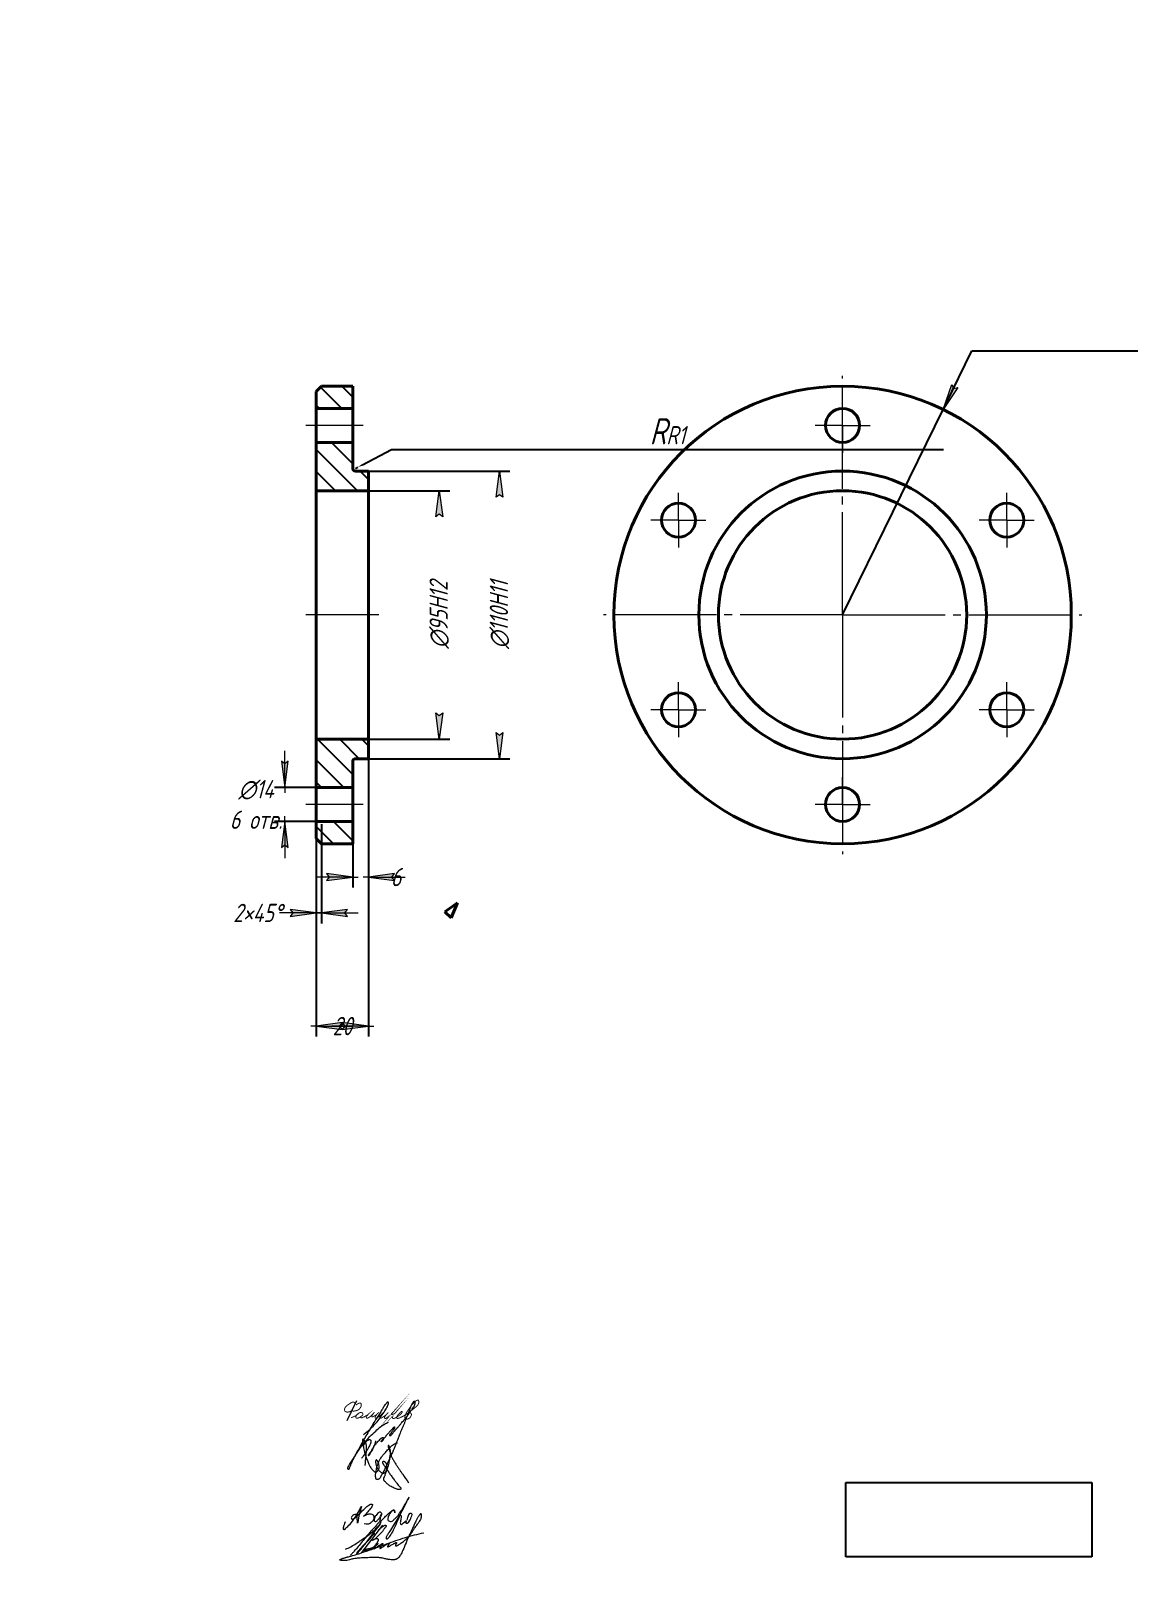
# Model space of a CAD drawing. Header units: millimetres. Extents: x 0 to 210, y 0 to 297.
import ezdxf

# ---------------------------------------------------------------- set-up
doc = ezdxf.new("R2010")
doc.units = ezdxf.units.MM
for name, pattern in [('K5LT32789', [0]), ('K5LT32790', [0]), ('K5LT32791', [0]), ('K5LT_AXLED', [24.124445, 19.624445, -1.5, 1.5, -1.5]), ('K5LT_BASIC', [0]), ('K5LT_THIN', [0])]:
    doc.linetypes.add(name, pattern=pattern)
doc.layers.add('Системный слой', color=7, linetype='Continuous')
doc.styles.add('KDIMTEXTSTYLE', font='GOST_AU.SHX', dxfattribs={"width": 0.96, "oblique": 15, "height": 5})
doc.dimstyles.new('KDIMSTYLE (0.50)', dxfattribs={"dimtxt": 5, "dimasz": 1, "dimexe": 2, "dimexo": 0.0625, "dimgap": 1, "dimtad": 1, "dimlfac": 2, "dimtxsty": 'KDIMTEXTSTYLE', "dimsah": 1, "dimcen": 0.09, "dimdle": 1, "dimadec": 0, "dimazin": 0, "dimtfac": 0.667, "dimtmove": 0, "dimatfit": 3, "dimfxl": 1, "dimtvp": 1, "dimtolj": 1, "dimtzin": 0, "dimarcsym": 0})
picture_1 = doc.add_image_def('image1.jpg', size_in_pixel=(394, 119))

msp = doc.modelspace()

# ---------------------------------------------------------------- blocks, each defined once
blk = doc.blocks.new('U0')
at = {"layer": 'Системный слой', "color": 30, "linetype": 'K5LT_AXLED', "lineweight": 18, "true_color": 0xff8000}
for q in [(155.23, 231.08), (109.48, 185.33), (200.98, 185.33), (155.23, 139.58)]:
    blk.add_line((155.23, 185.33), q, dxfattribs=at)
blk = doc.blocks.new('U2')
at = {"layer": 'Системный слой', "color": 30, "linetype": 'K5LT_AXLED', "lineweight": 18, "true_color": 0xff8000}
for q in [(186.62, 208.7), (181.37, 203.45), (191.87, 203.45), (186.62, 198.2)]:
    blk.add_line((186.62, 203.45), q, dxfattribs=at)
blk = doc.blocks.new('U3')
at = {"layer": 'Системный слой', "color": 30, "linetype": 'K5LT_AXLED', "lineweight": 18, "true_color": 0xff8000}
for q in [(186.62, 172.45), (181.37, 167.2), (191.87, 167.2), (186.62, 161.95)]:
    blk.add_line((186.62, 167.2), q, dxfattribs=at)
blk = doc.blocks.new('U4')
at = {"layer": 'Системный слой', "color": 30, "linetype": 'K5LT_AXLED', "lineweight": 18, "true_color": 0xff8000}
for q in [(155.23, 154.33), (149.98, 149.08), (155.23, 143.83), (160.48, 149.08)]:
    blk.add_line((155.23, 149.08), q, dxfattribs=at)
blk = doc.blocks.new('U5')
at = {"layer": 'Системный слой', "color": 30, "linetype": 'K5LT_AXLED', "lineweight": 18, "true_color": 0xff8000}
for q in [(123.83, 172.45), (118.58, 167.2), (123.83, 161.95), (129.08, 167.2)]:
    blk.add_line((123.83, 167.2), q, dxfattribs=at)
blk = doc.blocks.new('U6')
at = {"layer": 'Системный слой', "color": 30, "linetype": 'K5LT_AXLED', "lineweight": 18, "true_color": 0xff8000}
for q in [(123.83, 208.7), (118.58, 203.45), (123.83, 198.2), (129.08, 203.45)]:
    blk.add_line((123.83, 203.45), q, dxfattribs=at)
blk = doc.blocks.new('U7')
at = {"layer": 'Системный слой', "color": 30, "linetype": 'K5LT_AXLED', "lineweight": 18, "true_color": 0xff8000}
for q in [(155.23, 226.83), (149.98, 221.58), (160.48, 221.58), (155.23, 216.33)]:
    blk.add_line((155.23, 221.58), q, dxfattribs=at)
blk = doc.blocks.new('KDIMARROW_01')
at = {"layer": 'Системный слой'}
blk.add_hatch(color=0, dxfattribs=at).paths.add_polyline_path([(0, 0), (-5, 0.66), (-4.5, 0), (-5, -0.66)])
at = {"layer": 'Системный слой', "color": 0, "linetype": 'K5LT_THIN', "lineweight": 18}
for p, q in [((-4.5, 0), (-5, 0.66)), ((-5, 0.66), (0, 0)), ((0, 0), (-5, -0.66)), ((-5, -0.66), (-4.5, 0)), ((0, 0), (-1, 0))]:
    blk.add_line(p, q, dxfattribs=at)
blk = doc.blocks.new('KDIMARROW_02')
at = {"layer": 'Системный слой'}
blk.add_hatch(color=0, dxfattribs=at).paths.add_polyline_path([(4.5, 0), (5, 0.66), (0, 0), (5, -0.66)])
at = {"layer": 'Системный слой', "color": 0, "linetype": 'K5LT_THIN', "lineweight": 18}
for p, q in [((0, 0), (-1, 0)), ((5, 0.66), (0, 0)), ((0, 0), (5, -0.66)), ((0, 0), (7, 0)), ((4.5, 0), (5, 0.66)), ((5, -0.66), (4.5, 0))]:
    blk.add_line(p, q, dxfattribs=at)
blk = doc.blocks.new('U16')
at = {"layer": 'Системный слой', "color": 5, "linetype": 'K5LT32789', "lineweight": 18, "true_color": 0x0000ff}
for points in [[(60.08, 11.87), (59.89, 11.36), (59.71, 10.86), (59.65, 10.54), (59.79, 10.41), (59.98, 10.41), (60.15, 10.58), (60.66, 11.09), (61.9, 12.33), (63.68, 15.84), (62.61, 13.22), (62.42, 10.88), (62.42, 13.03), (62.21, 13.38), (61.69, 13.27), (61.34, 12.92), (61.21, 12.6), (61.33, 12.38), (61.65, 12.38), (62.42, 13.03), (63.47, 14.09), (64.2, 14.82), (65.02, 15.35), (65.38, 15.25), (65.29, 14.95), (65.08, 14.57), (64.39, 13.76), (63.82, 13.08), (63.42, 12.81), (64.19, 13.33), (64.81, 13.44), (65.21, 13.36), (65.48, 13.15), (65.6, 12.83), (65.6, 12.44), (65.36, 12.08), (65.12, 11.83), (64.74, 11.46), (64.32, 11.36), (63.74, 11.47)], [(67.11, 13.45), (66.91, 13.76), (66.59, 13.76), (66.3, 13.46), (65.97, 13.13), (65.7, 12.67), (65.59, 12.07), (65.77, 11.89), (66.1, 11.97), (66.29, 12.17), (66.53, 12.44), (66.85, 12.93), (67.2, 13.63), (66.85, 12.93), (66.73, 12.37), (66.73, 12.04), (66.81, 11.96), (66.96, 12.01), (67.64, 12.77), (68.38, 13.45), (68.75, 13.79), (69.15, 14.05), (69.34, 14.16), (69.48, 14.16), (69.56, 13.96), (69.56, 13.73), (69.56, 13.49), (69.56, 13.96), (69.48, 14.16), (69.34, 14.17), (68.75, 13.79), (68.21, 12.71), (68.21, 12.24), (68.43, 12.02), (68.74, 11.94), (69.05, 11.94), (69.31, 12.19), (69.63, 12.51), (70.66, 13.54), (73.14, 18.15), (70.66, 13.54), (69.78, 11.34), (69.1, 9.91), (68.49, 8.95), (68.09, 8.48), (67.96, 8.58), (67.96, 8.99), (68.25, 9.5), (68.77, 10.2), (69.6, 11.57), (70.45, 13.01), (70.63, 13.19), (70.76, 13.17), (70.8, 12.95), (70.73, 12.46), (70.68, 12.07), (70.6, 11.69), (70.68, 11.41), (70.84, 11.32), (71.06, 11.55), (71.47, 11.87), (71.85, 12.24), (71.61, 11.75), (71.72, 11.64), (71.89, 11.57), (72.07, 11.64), (72.31, 11.87), (72.93, 13.18), (72.86, 13.44), (72.62, 13.51), (72.32, 13.43), (72.12, 13.04), (71.97, 12.6), (71.85, 12.21)]]:
    blk.add_open_spline(points, degree=3, dxfattribs=at)
blk = doc.blocks.new('U17')
at = {"layer": 'Системный слой', "color": 5, "linetype": 'K5LT32790', "lineweight": 18, "true_color": 0x0000ff}
blk.add_open_spline([(63.93, 22.66), (63.96, 23.85), (64.26, 25.19), (64.12, 26.6), (64.05, 26.88), (63.97, 27.06), (63.89, 27.22), (63.8, 27.36), (63.72, 27.48), (63.64, 27.57), (63.59, 27.62), (63.56, 27.65), (63.54, 27.66), (63.52, 27.67), (63.51, 27.68), (63.5, 27.68), (63.49, 27.68), (63.48, 27.68), (63.48, 27.68), (63.47, 27.68), (63.47, 27.68), (63.46, 27.68), (63.45, 27.67), (63.45, 27.67), (63.44, 27.66), (63.44, 27.65), (63.43, 27.64), (63.43, 27.63), (63.42, 27.61), (63.41, 27.59), (63.41, 27.56), (63.4, 27.51), (63.4, 27.45), (63.39, 27.36), (63.4, 27.25), (63.4, 27.12), (63.41, 26.99), (63.43, 26.83), (63.47, 26.64), (63.53, 26.38), (63.61, 25.99), (63.72, 25.43), (63.9, 24.73), (64.18, 23.97), (64.44, 23.27), (64.7, 22.67), (64.95, 22.24), (65.19, 21.93), (65.4, 21.72), (65.56, 21.57), (65.67, 21.48), (65.74, 21.45), (65.8, 21.43), (65.85, 21.41), (65.9, 21.41), (65.95, 21.41), (66, 21.41), (66.05, 21.42), (66.09, 21.44), (66.13, 21.45), (66.17, 21.48), (66.2, 21.5), (66.23, 21.53), (66.27, 21.57), (66.32, 21.63), (66.37, 21.72), (66.44, 21.83), (66.5, 21.96), (66.54, 22.09), (66.57, 22.21), (66.58, 22.33), (66.57, 22.46), (66.56, 22.63), (66.52, 22.84), (66.46, 23.06), (66.39, 23.27), (66.32, 23.42), (66.27, 23.51), (66.22, 23.58), (66.18, 23.63), (66.14, 23.67), (66.11, 23.69), (66.09, 23.71), (66.07, 23.72), (66.06, 23.72), (66.05, 23.73), (66.04, 23.73), (66.03, 23.73), (66.03, 23.73), (66.02, 23.72), (66.01, 23.72), (66.01, 23.72), (66, 23.71), (65.99, 23.71), (65.99, 23.7), (65.98, 23.69), (65.97, 23.68), (65.96, 23.66), (65.95, 23.63), (65.93, 23.6), (65.92, 23.55), (65.91, 23.5), (65.9, 23.44), (65.9, 23.37), (65.9, 23.28), (65.92, 23.16), (65.95, 23), (65.98, 22.78), (66.04, 22.54), (66.13, 22.32), (66.23, 22.12), (66.36, 21.92), (66.51, 21.73), (66.67, 21.56), (66.83, 21.43), (66.96, 21.33), (67.07, 21.28), (67.17, 21.24), (67.26, 21.21), (67.34, 21.2), (67.41, 21.2), (67.47, 21.2), (67.52, 21.22), (67.56, 21.23), (67.6, 21.25), (67.64, 21.27), (67.68, 21.3), (67.72, 21.34), (67.77, 21.4), (67.83, 21.48), (67.9, 21.58), (67.96, 21.7), (68.02, 21.84), (68.06, 21.98), (68.09, 22.14), (68.1, 22.3), (68.09, 22.48), (68.07, 22.65), (68.04, 22.82), (67.99, 22.95), (67.94, 23.06), (67.89, 23.14), (67.84, 23.21), (67.79, 23.25), (67.73, 23.3), (67.68, 23.33), (67.62, 23.36), (67.56, 23.38), (67.51, 23.4), (67.47, 23.41), (67.43, 23.41), (67.4, 23.4), (67.37, 23.4), (67.35, 23.39), (67.32, 23.38), (67.3, 23.36), (67.28, 23.35), (67.26, 23.34), (67.25, 23.32), (67.24, 23.31), (67.24, 23.3), (67.23, 23.29), (67.23, 23.28), (67.23, 23.26), (67.23, 23.24), (67.23, 23.22), (67.23, 23.2), (67.24, 23.17), (67.25, 23.13), (67.28, 23.08), (67.31, 23.01), (67.36, 22.92), (67.42, 22.81), (67.5, 22.69), (67.62, 22.54), (67.79, 22.34), (68.02, 22.02), (68.31, 21.57), (68.65, 21), (69.1, 20.4), (69.55, 19.81), (69.92, 19.3), (70.18, 18.92), (70.4, 18.71), (70.54, 18.6), (70.62, 18.5), (70.67, 18.43), (70.7, 18.37), (70.72, 18.32), (70.74, 18.28), (70.74, 18.25), (70.74, 18.22), (70.74, 18.2), (70.74, 18.19), (70.73, 18.17), (70.73, 18.16), (70.72, 18.15), (70.71, 18.14), (70.7, 18.13), (70.69, 18.11), (70.67, 18.1), (70.65, 18.09), (70.61, 18.08), (70.58, 18.06), (70.54, 18.05), (70.49, 18.05), (70.43, 18.04), (70.36, 18.05), (70.26, 18.06), (70.12, 18.09), (69.92, 18.15), (69.62, 18.25), (69.26, 18.41), (68.88, 18.6), (68.58, 18.79), (68.34, 18.99), (68.13, 19.18), (67.9, 19.39), (67.69, 19.57), (67.57, 19.72), (67.51, 19.81), (67.48, 19.87), (67.46, 19.92), (67.45, 19.97), (67.45, 20.02), (67.45, 20.07), (67.45, 20.12), (67.47, 20.17), (67.48, 20.23), (67.51, 20.31), (67.56, 20.41), (67.63, 20.57), (67.72, 20.78), (67.81, 21.07), (67.92, 21.38), (68.05, 21.72), (68.19, 22.13), (68.36, 22.65), (68.51, 23.25), (68.59, 23.81), (68.65, 24.26), (68.71, 24.61), (68.77, 24.9), (68.78, 25.13), (68.76, 25.31), (68.72, 25.49), (68.67, 25.69), (68.62, 25.9), (68.58, 26.08), (68.54, 26.22), (68.51, 26.32), (68.49, 26.38), (68.47, 26.42), (68.46, 26.45), (68.45, 26.46), (68.44, 26.47), (68.43, 26.48), (68.42, 26.48), (68.41, 26.48), (68.4, 26.49), (68.39, 26.49), (68.39, 26.49), (68.38, 26.49), (68.37, 26.48), (68.36, 26.48), (68.35, 26.47), (68.34, 26.47), (68.33, 26.46), (68.32, 26.45), (68.31, 26.44), (68.3, 26.43), (68.29, 26.42), (68.29, 26.41), (68.28, 26.39), (68.28, 26.37), (68.28, 26.35), (68.28, 26.33), (68.29, 26.3), (68.29, 26.26), (68.31, 26.21), (68.33, 26.15), (68.37, 26.07), (68.42, 25.97), (68.47, 25.85), (68.51, 25.71), (68.56, 25.53), (68.63, 25.31), (68.73, 25.05), (68.82, 24.74), (68.9, 24.46), (68.99, 24.21), (69.1, 24), (69.24, 23.79), (69.39, 23.55), (69.57, 23.24), (69.8, 22.83), (70.1, 22.37), (70.44, 21.88), (70.77, 21.42), (71.36, 20.59), (71.83, 19.9), (72.19, 19.35)], degree=3, knots=[0, 0, 0, 0, 23.088924, 25.905784, 27.368497, 28.578535, 29.721875, 30.813961, 31.805183, 32.534012, 32.992903, 33.225793, 33.377047, 33.48833, 33.574551, 33.643805, 33.701224, 33.750367, 33.79387, 33.833355, 33.872141, 33.912355, 33.95659, 34.00557, 34.061357, 34.126468, 34.204109, 34.298549, 34.415744, 34.564555, 34.759459, 35.028229, 35.412864, 35.997175, 36.728139, 37.568941, 38.433825, 39.401332, 40.578431, 42.235398, 44.569602, 48.269133, 53.187712, 58.58434, 63.764044, 67.778676, 70.998143, 73.369834, 75.349816, 76.796874, 77.581324, 78.028914, 78.378087, 78.696803, 79.013489, 79.343373, 79.678587, 80.006824, 80.317932, 80.606471, 80.866035, 81.11641, 81.383983, 81.718354, 82.16781, 82.839361, 83.733235, 84.705422, 85.582724, 86.324391, 87.057116, 87.890757, 88.945341, 90.321141, 91.965571, 93.426367, 94.484215, 95.101021, 95.580997, 96.013141, 96.361093, 96.626002, 96.782739, 96.889142, 96.971138, 97.03813, 97.095272, 97.145901, 97.188561, 97.228747, 97.268915, 97.315311, 97.366861, 97.425655, 97.494454, 97.577142, 97.679623, 97.811915, 97.985663, 98.226797, 98.532587, 98.897786, 99.296036, 99.737821, 100.261724, 100.964229, 101.99978, 103.525411, 105.150667, 106.72453, 108.093532, 109.590313, 111.195302, 112.777483, 114.126394, 115.159714, 115.93325, 116.599105, 117.196687, 117.716186, 118.147278, 118.512091, 118.830828, 119.112084, 119.376147, 119.650254, 119.966184, 120.348472, 120.832611, 121.462575, 122.257884, 123.166317, 124.121896, 125.077441, 126.058759, 127.110722, 128.27138, 129.455541, 130.54928, 131.472222, 132.224076, 132.842804, 133.343527, 133.786162, 134.209733, 134.641953, 135.076751, 135.490934, 135.840567, 136.1162, 136.329021, 136.516582, 136.697073, 136.87991, 137.063295, 137.235465, 137.38613, 137.514261, 137.623548, 137.718445, 137.797689, 137.875651, 137.957944, 138.055516, 138.163779, 138.288043, 138.436309, 138.622516, 138.862075, 139.203128, 139.704326, 140.381097, 141.218915, 142.127317, 143.259517, 144.821141, 147.317764, 150.75711, 155.19517, 160.069171, 165.224464, 169.471142, 172.421411, 174.092925, 175.138298, 175.966748, 176.479558, 176.900272, 177.244752, 177.52135, 177.72293, 177.873709, 177.996322, 178.101436, 178.195314, 178.281517, 178.366118, 178.454913, 178.554755, 178.670049, 178.807074, 178.975201, 179.187234, 179.439473, 179.719727, 180.029511, 180.383269, 180.823448, 181.407111, 182.246837, 183.563618, 185.512414, 188.365901, 191.16936, 193.636194, 195.215931, 197.147086, 199.269225, 201.224518, 202.392176, 202.935446, 203.335749, 203.665039, 203.98044, 204.30527, 204.630666, 204.95421, 205.28424, 205.683122, 206.145312, 206.866804, 207.837862, 209.464316, 211.387339, 213.648133, 215.828171, 218.361631, 222.046321, 226.400789, 230.237614, 232.987127, 235.143069, 237.145235, 238.600123, 239.59432, 240.714469, 242.086859, 243.579513, 244.83703, 245.773068, 246.379449, 246.80954, 247.077534, 247.227517, 247.33398, 247.41847, 247.489521, 247.552012, 247.609222, 247.663606, 247.717168, 247.768592, 247.820784, 247.876677, 247.942191, 248.018083, 248.10247, 248.189421, 248.269471, 248.347072, 248.425637, 248.512886, 248.605679, 248.706816, 248.820413, 248.952282, 249.111489, 249.313956, 249.574155, 249.89782, 250.303709, 250.841791, 251.528272, 252.381244, 253.359593, 254.475963, 255.872687, 257.851092, 259.938273, 261.963603, 263.469883, 265.046448, 266.586695, 268.366913, 270.599666, 273.407082, 277.373027, 281.234201, 284.882343, 288.313023, 301, 301, 301, 301], dxfattribs=at)
blk = doc.blocks.new('U18')
at = {"layer": 'Системный слой', "color": 5, "linetype": 'K5LT32790', "lineweight": 18, "true_color": 0x0000ff}
for points, knots in [([(63.61, 28.61), (64.49, 29.22), (65.59, 30.27), (66.79, 31.79), (67.52, 32.76), (67.96, 33.58), (68.24, 34.07), (68.33, 34.33), (68.35, 34.46), (68.37, 34.54), (68.37, 34.59), (68.36, 34.63), (68.36, 34.65), (68.35, 34.67), (68.34, 34.68), (68.33, 34.69), (68.32, 34.7), (68.31, 34.72), (68.29, 34.73), (68.28, 34.74), (68.26, 34.74), (68.24, 34.75), (68.22, 34.75), (68.2, 34.76), (68.18, 34.76), (68.16, 34.75), (68.15, 34.75), (68.13, 34.74), (68.11, 34.73), (68.09, 34.72), (68.07, 34.7), (68.05, 34.68), (68.01, 34.63), (67.94, 34.56), (67.83, 34.42), (67.66, 34.19), (67.41, 33.8), (67.07, 33.22), (66.55, 32.4), (65.73, 31.13), (64.66, 29.35), (63.47, 27.3), (62.48, 25.52), (61.83, 24.29), (61.47, 23.57), (61.27, 23.14), (61.13, 22.81), (61.02, 22.52), (60.92, 22.27), (60.85, 22.08), (60.81, 21.97), (60.79, 21.92), (60.78, 21.9), (60.77, 21.88), (60.76, 21.87), (60.75, 21.87), (60.75, 21.86), (60.74, 21.86), (60.74, 21.86), (60.73, 21.86), (60.73, 21.86), (60.72, 21.86), (60.72, 21.86), (60.71, 21.86), (60.71, 21.86), (60.71, 21.87), (60.7, 21.87), (60.7, 21.87), (60.69, 21.88), (60.68, 21.89), (60.67, 21.9), (60.66, 21.92), (60.65, 21.95), (60.63, 21.99), (60.62, 22.03), (60.61, 22.08), (60.6, 22.13), (60.6, 22.19), (60.61, 22.24), (60.62, 22.3), (60.64, 22.37), (60.67, 22.43), (60.72, 22.52), (60.8, 22.64), (60.95, 22.89), (61.24, 23.35), (61.77, 24.19), (62.56, 25.39), (63.55, 26.84), (64.72, 28.11), (65.86, 29.2), (66.78, 30.03), (67.6, 30.59), (68.1, 30.82), (68.34, 30.93)], [0, 0, 0, 0, 8.550609, 12.054989, 15.548009, 18.191121, 19.498995, 20.058209, 20.381615, 20.589671, 20.716665, 20.79368, 20.851701, 20.900722, 20.944653, 20.985245, 21.025642, 21.06834, 21.115939, 21.168338, 21.224707, 21.283052, 21.340576, 21.394663, 21.443781, 21.488289, 21.53119, 21.575808, 21.625508, 21.683081, 21.754287, 21.848548, 21.98875, 22.223415, 22.641351, 23.38396, 24.591455, 26.333193, 28.725175, 32.394143, 38.444137, 45.386804, 51.336644, 54.759282, 56.550214, 57.736198, 58.581068, 59.410817, 60.190375, 60.748602, 61.044545, 61.139793, 61.19713, 61.237089, 61.267135, 61.290713, 61.309862, 61.325937, 61.339917, 61.352551, 61.36445, 61.376142, 61.388111, 61.400062, 61.412022, 61.424542, 61.439066, 61.45699, 61.479741, 61.509795, 61.550475, 61.607942, 61.688058, 61.795635, 61.922219, 62.059168, 62.198495, 62.342871, 62.495112, 62.658157, 62.830855, 63.02153, 63.245709, 63.594568, 64.237865, 65.516344, 67.957442, 72.253573, 76.989753, 81.977365, 86.090995, 89.562811, 91.905588, 94, 94, 94, 94]), ([(65.9, 27.38), (65.83, 26.95), (65.62, 26.4), (65.3, 25.74), (65.08, 25.39), (64.93, 25.1), (64.84, 24.92), (64.78, 24.82), (64.75, 24.76), (64.71, 24.71), (64.68, 24.67), (64.65, 24.63), (64.61, 24.6), (64.58, 24.57), (64.56, 24.54), (64.54, 24.53), (64.53, 24.52), (64.53, 24.52), (64.53, 24.52), (64.52, 24.52), (64.52, 24.52), (64.52, 24.51), (64.51, 24.51), (64.51, 24.51), (64.51, 24.52), (64.51, 24.52), (64.51, 24.52), (64.51, 24.52), (64.51, 24.53), (64.51, 24.53), (64.51, 24.53), (64.52, 24.54), (64.52, 24.55), (64.53, 24.56), (64.53, 24.58), (64.54, 24.61), (64.56, 24.64), (64.57, 24.67), (64.59, 24.71), (64.61, 24.76), (64.65, 24.81), (64.69, 24.87), (64.75, 24.95), (64.84, 25.07), (64.96, 25.24), (65.09, 25.46), (65.21, 25.69), (65.34, 25.92), (65.5, 26.18), (65.69, 26.45), (65.89, 26.69), (66.07, 26.9), (66.26, 27.12), (66.48, 27.38), (66.74, 27.64), (66.93, 27.83), (67.06, 27.92), (67.13, 27.96), (67.18, 27.99), (67.22, 28.01), (67.27, 28.02), (67.31, 28.03), (67.33, 28.03), (67.35, 28.03), (67.37, 28.03), (67.38, 28.03), (67.39, 28.02), (67.4, 28.02), (67.4, 28.01), (67.41, 28.01), (67.41, 28), (67.42, 28), (67.42, 27.99), (67.43, 27.98), (67.43, 27.96), (67.43, 27.95), (67.43, 27.93), (67.43, 27.9), (67.43, 27.86), (67.42, 27.81), (67.41, 27.75), (67.4, 27.69), (67.38, 27.63), (67.36, 27.58), (67.33, 27.54), (67.3, 27.49), (67.25, 27.43), (67.21, 27.38), (67.18, 27.34), (67.14, 27.31), (67.11, 27.28), (67.09, 27.26), (67.06, 27.23), (67.04, 27.22), (67.02, 27.21), (67.01, 27.2), (67.01, 27.2), (67, 27.19), (67, 27.19), (66.99, 27.19), (66.99, 27.19), (66.99, 27.19), (66.99, 27.19), (66.99, 27.19), (66.98, 27.19), (66.98, 27.19), (66.98, 27.2), (66.98, 27.2), (66.98, 27.2), (66.98, 27.2), (66.98, 27.21), (66.99, 27.21), (66.99, 27.22), (66.99, 27.23), (67, 27.24), (67, 27.25), (67.01, 27.27), (67.03, 27.3), (67.04, 27.32), (67.05, 27.34), (67.07, 27.37), (67.09, 27.4), (67.12, 27.45), (67.15, 27.51), (67.19, 27.58), (67.26, 27.65), (67.34, 27.74), (67.45, 27.83), (67.59, 27.95), (67.72, 28.09), (67.84, 28.23), (67.95, 28.37), (68.08, 28.52), (68.21, 28.67), (68.34, 28.84), (68.47, 29.01), (68.63, 29.19), (68.82, 29.36), (69, 29.53), (69.13, 29.66), (69.22, 29.76), (69.28, 29.83), (69.33, 29.89), (69.38, 29.94), (69.41, 29.97), (69.44, 30), (69.46, 30.01), (69.47, 30.02), (69.48, 30.02), (69.49, 30.02), (69.49, 30.02), (69.5, 30.02), (69.5, 30.02), (69.51, 30.02), (69.51, 30.02), (69.52, 30.02), (69.52, 30.02), (69.52, 30.01), (69.53, 30.01), (69.53, 30), (69.53, 30), (69.54, 29.99), (69.54, 29.98), (69.54, 29.96), (69.55, 29.95), (69.55, 29.92), (69.55, 29.9), (69.55, 29.87), (69.54, 29.85), (69.54, 29.82), (69.52, 29.8), (69.51, 29.76), (69.48, 29.73), (69.44, 29.67), (69.37, 29.58), (69.29, 29.47), (69.18, 29.33), (69.08, 29.17), (68.98, 29.02), (68.87, 28.9), (68.8, 28.79), (68.74, 28.71), (68.68, 28.65), (68.64, 28.61), (68.61, 28.57), (68.59, 28.54), (68.58, 28.52), (68.58, 28.51), (68.57, 28.49), (68.57, 28.47), (68.57, 28.46), (68.58, 28.44), (68.58, 28.42), (68.58, 28.41), (68.59, 28.4), (68.59, 28.39), (68.6, 28.38), (68.61, 28.37), (68.61, 28.37), (68.62, 28.37), (68.62, 28.36), (68.63, 28.36), (68.64, 28.36), (68.65, 28.36), (68.66, 28.36), (68.67, 28.36), (68.69, 28.37), (68.71, 28.37), (68.73, 28.38), (68.77, 28.4), (68.81, 28.43), (68.85, 28.46), (68.91, 28.5), (68.96, 28.55), (69.02, 28.61), (69.1, 28.71), (69.21, 28.85), (69.37, 29.06), (69.6, 29.31), (69.89, 29.63), (70.21, 30), (70.56, 30.42), (70.89, 30.83), (71.25, 31.23), (71.59, 31.63), (71.94, 32.06), (72.26, 32.53), (72.58, 32.99), (72.9, 33.41), (73.15, 33.78), (73.32, 34.05), (73.4, 34.24), (73.44, 34.36), (73.46, 34.46), (73.47, 34.54), (73.48, 34.6), (73.49, 34.64), (73.49, 34.68), (73.48, 34.72), (73.48, 34.75), (73.47, 34.77), (73.45, 34.8), (73.44, 34.82), (73.43, 34.84), (73.41, 34.86), (73.39, 34.87), (73.38, 34.88), (73.37, 34.88), (73.35, 34.89), (73.34, 34.89), (73.32, 34.89), (73.31, 34.89), (73.29, 34.89), (73.27, 34.89), (73.24, 34.88), (73.22, 34.87), (73.19, 34.85), (73.15, 34.82), (73.12, 34.8), (73.08, 34.76), (73.04, 34.71), (73, 34.66), (72.96, 34.58), (72.91, 34.49), (72.82, 34.34), (72.7, 34.12), (72.58, 33.83), (72.45, 33.49), (72.32, 33.14), (72.17, 32.78), (72, 32.38), (71.83, 31.95), (71.67, 31.48), (71.5, 31), (71.3, 30.48), (71.04, 29.92), (70.78, 29.38), (70.6, 28.9), (70.48, 28.57), (70.41, 28.38), (70.37, 28.27), (70.31, 28.11), (70.21, 27.84), (70.06, 27.44), (69.85, 26.94), (69.62, 26.37), (69.36, 25.69), (69.02, 24.92), (68.58, 24.03), (68.14, 23.06), (67.72, 22.09), (67.33, 21.25), (66.96, 20.7), (66.79, 20.35), (66.68, 20.19), (66.61, 20.11), (66.55, 20.07), (66.5, 20.04), (66.45, 20.01), (66.39, 19.99), (66.33, 19.98), (66.27, 19.97), (66.21, 19.96), (66.17, 19.97), (66.13, 19.97), (66.11, 19.98), (66.09, 19.99), (66.07, 20), (66.06, 20.01), (66.04, 20.02), (66.03, 20.04), (66.02, 20.06), (66, 20.08), (65.99, 20.12), (65.97, 20.16), (65.96, 20.24), (65.93, 20.34), (65.9, 20.46), (65.88, 20.6), (65.87, 20.73), (65.88, 20.87), (65.91, 21.04), (65.95, 21.24), (65.99, 21.52), (66.05, 21.88), (66.14, 22.29), (66.27, 22.67), (66.38, 22.97), (66.46, 23.22), (66.54, 23.44), (66.65, 23.68), (66.82, 23.94), (67.08, 24.3), (67.43, 24.77), (67.93, 25.33), (68.44, 25.89), (68.92, 26.36), (69.28, 26.66), (69.56, 26.82), (69.81, 26.92), (69.98, 26.98), (70.09, 27.01)], [0, 0, 0, 0, 9.050129, 12.27524, 15.459, 17.73484, 19.057413, 19.710841, 20.186256, 20.578255, 20.920156, 21.263228, 21.624829, 21.943402, 22.174143, 22.29629, 22.36276, 22.406894, 22.439057, 22.464194, 22.484922, 22.502166, 22.516262, 22.528133, 22.539447, 22.552242, 22.56817, 22.588053, 22.611987, 22.639741, 22.672744, 22.715192, 22.776687, 22.87041, 23.023044, 23.2152, 23.446308, 23.698853, 24.014406, 24.364067, 24.793807, 25.28352, 25.941626, 26.877925, 28.429965, 30.348657, 32.240773, 33.898399, 35.948367, 38.485583, 40.825304, 42.59187, 44.267244, 46.970047, 49.74801, 51.863744, 52.701471, 53.104911, 53.483029, 53.862972, 54.210178, 54.473163, 54.650607, 54.780151, 54.882015, 54.96597, 55.037892, 55.101774, 55.160577, 55.215489, 55.269733, 55.3265, 55.390437, 55.464507, 55.552848, 55.661752, 55.802045, 55.996896, 56.278982, 56.657771, 57.087852, 57.530059, 57.926999, 58.28654, 58.645161, 59.086887, 59.580412, 60.070145, 60.456808, 60.770321, 61.020502, 61.287434, 61.539711, 61.751465, 61.877288, 61.951174, 62.001019, 62.037083, 62.064047, 62.085222, 62.102691, 62.117816, 62.131035, 62.143011, 62.154708, 62.167188, 62.181333, 62.197688, 62.21651, 62.238222, 62.264236, 62.296726, 62.338711, 62.394112, 62.469848, 62.581386, 62.750144, 62.953234, 63.151975, 63.325302, 63.501424, 63.750698, 64.126703, 64.655732, 65.239268, 65.888652, 66.649933, 67.724768, 68.970934, 70.450533, 71.673771, 72.965674, 74.199734, 75.716608, 77.191491, 78.669398, 80.263602, 82.259995, 84.0227, 85.431088, 86.180031, 86.82002, 87.357354, 87.830339, 88.196682, 88.427814, 88.563885, 88.657509, 88.728451, 88.784957, 88.831759, 88.871976, 88.907862, 88.941164, 88.973333, 89.002363, 89.031139, 89.061129, 89.097204, 89.139544, 89.190239, 89.252182, 89.329582, 89.428874, 89.559889, 89.727893, 89.910432, 90.08993, 90.259821, 90.437176, 90.634512, 90.867411, 91.167757, 91.627014, 92.382088, 93.419966, 94.672454, 96.030915, 97.344377, 98.512333, 99.382533, 100.080146, 100.642761, 101.098523, 101.416568, 101.614452, 101.761411, 101.888131, 102.002041, 102.112642, 102.228685, 102.353162, 102.475542, 102.582798, 102.67162, 102.744553, 102.805473, 102.857643, 102.905538, 102.953137, 103.003348, 103.057077, 103.11538, 103.180499, 103.255316, 103.343787, 103.451799, 103.589159, 103.775473, 104.036879, 104.381072, 104.782032, 105.231565, 105.731185, 106.331113, 107.131661, 108.329516, 110.150194, 112.636877, 115.501671, 119.160964, 122.898631, 126.952961, 130.409086, 134.037174, 137.994275, 142.035946, 146.041027, 149.822245, 153.085433, 155.385996, 156.523495, 157.344961, 158.084473, 158.656408, 159.032405, 159.319553, 159.62593, 159.882585, 160.081757, 160.265654, 160.447561, 160.63144, 160.806021, 160.962993, 161.100471, 161.220792, 161.327559, 161.424857, 161.521276, 161.623153, 161.736504, 161.863212, 162.008568, 162.179889, 162.387514, 162.643846, 162.945007, 163.264358, 163.6135, 164.014772, 164.533206, 165.020618, 165.794064, 166.857794, 168.64401, 171.006738, 173.517367, 176.204619, 178.789913, 181.800729, 185.264053, 188.598832, 192.086757, 196.039981, 200.351441, 204.98312, 208.606796, 211.174086, 212.324149, 212.840152, 213.814159, 215.76165, 218.911517, 222.760316, 227.121283, 231.883071, 238.054257, 244.879079, 252.670992, 260.372327, 267.206768, 271.910472, 274.294825, 275.442431, 276.007431, 276.456493, 276.872537, 277.298483, 277.734538, 278.182349, 278.627236, 279.027811, 279.347916, 279.582846, 279.760539, 279.906542, 280.032941, 280.152577, 280.276179, 280.413989, 280.572354, 280.762102, 281.004984, 281.334701, 281.830666, 282.557033, 283.530703, 284.521091, 285.429966, 286.323075, 287.47734, 288.942216, 290.783007, 293.428229, 296.57457, 299.586331, 301.717918, 303.359613, 305.016414, 306.799751, 308.827327, 311.560281, 315.955926, 321.284596, 327.290578, 331.929165, 335.294372, 337.07654, 338.608554, 341, 341, 341, 341]), ([(63.59, 26.49), (63.77, 26.77), (63.98, 27.12), (64.31, 27.41), (64.43, 27.5), (64.53, 27.55), (64.61, 27.59), (64.67, 27.6), (64.71, 27.61), (64.75, 27.61), (64.78, 27.61), (64.81, 27.6), (64.84, 27.59), (64.86, 27.58), (64.89, 27.56), (64.92, 27.54), (64.94, 27.52), (64.96, 27.5), (64.98, 27.47), (65, 27.45), (65.01, 27.42), (65.02, 27.39), (65.02, 27.35), (65.03, 27.31), (65.02, 27.26), (65.02, 27.19), (65, 27.1), (64.97, 26.97), (64.91, 26.8), (64.79, 26.54), (64.62, 26.15), (64.37, 25.68), (64.07, 25.21), (63.78, 24.8), (63.5, 24.41), (63.32, 24.15), (63.21, 24)], [0, 0, 0, 0, 6.031327, 7.224988, 8.103691, 8.779791, 9.271523, 9.620615, 9.879085, 10.092232, 10.278511, 10.453749, 10.630111, 10.818394, 11.017829, 11.223201, 11.427374, 11.623322, 11.806227, 11.978077, 12.150954, 12.337468, 12.550087, 12.799771, 13.111892, 13.519386, 14.078895, 14.842107, 15.895849, 17.445078, 19.990893, 23.601088, 27.190299, 30.147219, 32.759048, 36, 36, 36, 36])]:
    blk.add_open_spline(points, degree=3, knots=knots, dxfattribs=at)
blk = doc.blocks.new('U19')
at = {"layer": 'Системный слой', "color": 5, "linetype": 'K5LT32790', "lineweight": 18, "true_color": 0x0000ff}
blk.add_line((67.23, 11.23), (63.23, 5.99), dxfattribs=at)
for points, knots in [([(66.47, 10.24), (66.65, 10.47), (66.91, 10.76), (67.28, 11.01), (67.46, 11.12), (67.58, 11.19), (67.66, 11.22), (67.7, 11.23), (67.73, 11.24), (67.76, 11.24), (67.79, 11.23), (67.81, 11.23), (67.83, 11.22), (67.85, 11.21), (67.87, 11.2), (67.89, 11.18), (67.9, 11.17), (67.91, 11.16), (67.91, 11.15), (67.92, 11.14), (67.92, 11.13), (67.93, 11.11), (67.93, 11.1), (67.93, 11.08), (67.93, 11.07), (67.92, 11.05), (67.91, 11.03), (67.9, 11), (67.88, 10.97), (67.85, 10.92), (67.8, 10.86), (67.73, 10.77), (67.65, 10.66), (67.55, 10.53), (67.43, 10.36), (67.29, 10.15), (67.08, 9.9), (66.84, 9.64), (66.58, 9.39), (66.38, 9.18), (66.21, 9), (66.09, 8.87), (65.98, 8.76), (65.9, 8.69), (65.83, 8.63), (65.77, 8.59), (65.7, 8.54), (65.62, 8.49), (65.53, 8.44), (65.46, 8.4), (65.4, 8.38), (65.37, 8.36), (65.35, 8.35), (65.34, 8.34), (65.33, 8.34), (65.32, 8.34), (65.32, 8.33), (65.31, 8.33), (65.31, 8.33), (65.31, 8.33), (65.3, 8.33), (65.3, 8.33), (65.3, 8.33), (65.3, 8.33), (65.3, 8.33), (65.3, 8.33), (65.3, 8.34), (65.31, 8.34), (65.31, 8.34), (65.31, 8.34), (65.31, 8.34), (65.32, 8.35), (65.32, 8.35), (65.33, 8.36), (65.34, 8.36), (65.35, 8.37), (65.36, 8.38), (65.39, 8.4), (65.42, 8.42), (65.47, 8.45), (65.54, 8.5), (65.62, 8.55), (65.71, 8.59), (65.81, 8.63), (65.9, 8.66), (65.99, 8.68), (66.06, 8.69), (66.13, 8.69), (66.19, 8.68), (66.23, 8.68), (66.26, 8.66), (66.28, 8.65), (66.3, 8.64), (66.32, 8.63), (66.33, 8.61), (66.35, 8.6), (66.36, 8.58), (66.37, 8.55), (66.38, 8.52), (66.39, 8.49), (66.39, 8.45), (66.4, 8.41), (66.39, 8.36), (66.39, 8.32), (66.37, 8.26), (66.35, 8.2), (66.32, 8.13), (66.26, 8.04), (66.16, 7.9), (66.03, 7.7), (65.86, 7.44), (65.65, 7.17), (65.44, 6.95), (65.24, 6.79), (65.07, 6.68), (64.88, 6.59), (64.66, 6.51), (64.44, 6.43), (64.25, 6.35), (64.12, 6.32), (64.04, 6.31), (63.99, 6.31), (63.95, 6.32), (63.9, 6.33), (63.86, 6.35), (63.81, 6.37), (63.77, 6.39), (63.74, 6.41), (63.72, 6.42), (63.7, 6.43), (63.68, 6.45), (63.67, 6.46), (63.66, 6.48), (63.65, 6.49), (63.64, 6.5), (63.64, 6.51), (63.65, 6.52), (63.65, 6.53), (63.66, 6.54), (63.67, 6.55), (63.69, 6.56), (63.71, 6.57), (63.74, 6.59), (63.77, 6.6), (63.82, 6.61), (63.89, 6.62), (63.97, 6.64), (64.09, 6.66), (64.25, 6.69), (64.47, 6.73), (64.76, 6.79), (65.1, 6.87), (65.42, 6.99), (65.68, 7.12), (65.87, 7.25), (66.02, 7.36), (66.13, 7.45), (66.2, 7.52), (66.25, 7.58), (66.29, 7.61), (66.31, 7.64), (66.33, 7.66), (66.34, 7.67), (66.35, 7.68), (66.36, 7.69), (66.36, 7.7), (66.37, 7.7), (66.37, 7.71), (66.37, 7.71), (66.37, 7.71), (66.37, 7.71), (66.37, 7.71), (66.37, 7.71), (66.37, 7.71), (66.37, 7.71), (66.37, 7.71), (66.36, 7.71), (66.36, 7.71), (66.36, 7.7), (66.35, 7.7), (66.34, 7.69), (66.33, 7.68), (66.31, 7.66), (66.29, 7.64), (66.27, 7.62), (66.23, 7.58), (66.18, 7.53), (66.11, 7.45), (66.01, 7.34), (65.88, 7.2), (65.76, 7.05), (65.67, 6.94), (65.62, 6.87), (65.59, 6.82), (65.57, 6.79), (65.56, 6.77), (65.55, 6.76), (65.55, 6.74), (65.55, 6.74), (65.55, 6.73), (65.55, 6.72), (65.55, 6.72), (65.56, 6.71), (65.56, 6.71), (65.57, 6.71), (65.59, 6.71), (65.6, 6.72), (65.62, 6.73), (65.65, 6.74), (65.69, 6.76), (65.74, 6.79), (65.8, 6.82), (65.88, 6.88), (66, 6.95), (66.18, 7.08), (66.41, 7.24), (66.67, 7.41), (66.88, 7.55), (67.02, 7.63), (67.1, 7.68), (67.15, 7.71), (67.19, 7.72), (67.21, 7.73), (67.24, 7.74), (67.25, 7.74), (67.26, 7.74), (67.27, 7.74), (67.28, 7.73), (67.28, 7.72), (67.28, 7.71), (67.28, 7.7), (67.28, 7.69), (67.28, 7.68), (67.27, 7.67), (67.26, 7.65), (67.25, 7.62), (67.23, 7.59), (67.2, 7.55), (67.16, 7.49), (67.1, 7.4), (67.02, 7.29), (66.93, 7.16), (66.85, 7.05), (66.8, 6.97), (66.77, 6.92), (66.75, 6.89), (66.74, 6.87), (66.74, 6.85), (66.73, 6.84), (66.73, 6.83), (66.73, 6.82), (66.73, 6.81), (66.74, 6.8), (66.74, 6.8), (66.75, 6.8), (66.76, 6.8), (66.77, 6.8), (66.79, 6.8), (66.81, 6.81), (66.84, 6.82), (66.88, 6.84), (66.93, 6.87), (66.99, 6.9), (67.08, 6.95), (67.2, 7.03), (67.38, 7.15), (67.61, 7.31), (67.87, 7.48), (68.08, 7.62), (68.22, 7.7), (68.31, 7.74), (68.36, 7.77), (68.4, 7.78), (68.43, 7.79), (68.45, 7.8), (68.47, 7.8), (68.48, 7.8), (68.49, 7.79), (68.5, 7.78), (68.5, 7.78), (68.5, 7.76), (68.5, 7.75), (68.5, 7.73), (68.49, 7.72), (68.48, 7.7), (68.47, 7.68), (68.46, 7.65), (68.44, 7.61), (68.4, 7.55), (68.35, 7.47), (68.3, 7.38), (68.25, 7.3), (68.22, 7.24), (68.21, 7.21), (68.2, 7.19), (68.2, 7.17), (68.19, 7.16), (68.19, 7.15), (68.19, 7.14), (68.19, 7.13), (68.2, 7.12), (68.2, 7.11), (68.21, 7.11), (68.22, 7.1), (68.24, 7.1), (68.26, 7.11), (68.28, 7.11), (68.31, 7.12), (68.35, 7.13), (68.4, 7.15), (68.46, 7.19), (68.55, 7.23), (68.68, 7.3), (68.86, 7.41), (69.1, 7.55), (69.35, 7.7), (69.54, 7.8), (69.66, 7.86), (69.73, 7.89), (69.78, 7.9), (69.81, 7.91), (69.84, 7.92), (69.86, 7.92), (69.87, 7.91), (69.89, 7.91), (69.9, 7.9), (69.9, 7.89), (69.9, 7.88), (69.9, 7.86), (69.9, 7.85), (69.9, 7.83), (69.9, 7.82), (69.89, 7.8), (69.88, 7.77), (69.86, 7.73), (69.83, 7.68), (69.8, 7.61), (69.76, 7.53), (69.72, 7.46), (69.7, 7.41), (69.69, 7.37), (69.68, 7.35), (69.68, 7.34), (69.68, 7.32), (69.68, 7.31), (69.68, 7.29), (69.69, 7.28), (69.69, 7.28), (69.7, 7.27), (69.71, 7.26), (69.72, 7.26), (69.73, 7.26), (69.75, 7.26), (69.77, 7.26), (69.79, 7.26), (69.82, 7.27), (69.86, 7.28), (69.9, 7.3), (69.96, 7.32), (70.04, 7.36), (70.14, 7.41), (70.28, 7.49), (70.49, 7.62), (70.76, 7.8), (71.07, 8.02), (71.36, 8.24), (71.62, 8.45), (71.86, 8.66), (72.09, 8.88), (72.31, 9.13), (72.56, 9.44), (72.82, 9.82), (73.12, 10.29), (73.48, 10.83), (73.87, 11.39), (74.23, 11.88), (74.48, 12.23), (74.59, 12.47), (74.63, 12.62), (74.66, 12.75), (74.68, 12.88), (74.69, 13.01), (74.69, 13.12), (74.69, 13.22), (74.68, 13.28), (74.67, 13.32), (74.66, 13.35), (74.65, 13.37), (74.64, 13.38), (74.63, 13.39), (74.63, 13.4), (74.62, 13.41), (74.61, 13.41), (74.61, 13.42), (74.6, 13.42), (74.59, 13.42), (74.58, 13.42), (74.57, 13.42), (74.56, 13.41), (74.55, 13.41), (74.53, 13.4), (74.51, 13.39), (74.49, 13.38), (74.47, 13.36), (74.44, 13.33), (74.4, 13.29), (74.35, 13.23), (74.27, 13.13), (74.18, 13), (74.06, 12.83), (73.93, 12.63), (73.8, 12.4), (73.66, 12.14), (73.49, 11.79), (73.27, 11.27), (72.9, 10.47), (72.35, 9.32), (71.72, 7.94), (71.22, 6.59), (70.76, 5.69), (70.45, 5.22), (70.27, 5.01), (70.14, 4.9), (70.02, 4.82), (69.9, 4.75), (69.75, 4.69), (69.58, 4.65), (69.38, 4.61), (69.13, 4.6), (68.82, 4.62), (68.38, 4.68), (67.83, 4.8), (67.19, 4.94), (66.52, 5.05), (65.79, 5.08), (64.89, 5.04), (63.82, 4.98), (62.71, 4.95), (61.81, 4.86), (61.16, 4.68), (60.66, 4.55), (60.24, 4.48), (59.89, 4.46), (59.62, 4.47), (59.41, 4.49), (59.25, 4.51), (59.17, 4.53), (59.12, 4.54), (59.1, 4.55), (59.08, 4.55), (59.07, 4.56), (59.06, 4.56), (59.05, 4.57), (59.05, 4.57), (59.05, 4.58), (59.04, 4.58), (59.04, 4.58), (59.04, 4.59), (59.04, 4.59), (59.04, 4.6), (59.04, 4.6), (59.04, 4.61), (59.05, 4.61), (59.05, 4.62), (59.06, 4.62), (59.07, 4.63), (59.08, 4.64), (59.09, 4.65), (59.11, 4.66), (59.14, 4.68), (59.17, 4.7), (59.23, 4.73), (59.31, 4.76), (59.43, 4.81), (59.58, 4.87), (59.75, 4.93), (59.94, 4.99), (60.13, 5.05), (60.34, 5.11), (60.59, 5.17), (60.98, 5.27), (61.69, 5.47), (62.96, 5.86), (65.12, 6.61), (68.08, 7.69), (71.54, 8.91), (73.96, 9.54), (75.16, 9.8)], [0, 0, 0, 0, 6.158308, 7.924944, 9.397219, 10.421772, 10.878244, 11.151197, 11.36381, 11.548551, 11.718723, 11.877713, 12.036027, 12.196544, 12.358164, 12.506286, 12.632493, 12.736928, 12.819521, 12.898812, 12.980771, 13.07523, 13.173556, 13.279268, 13.396608, 13.531064, 13.690326, 13.886288, 14.140321, 14.494376, 15.023758, 15.795804, 16.773927, 17.9322, 19.328256, 21.031002, 23.191239, 26.01508, 28.508359, 30.764949, 32.158381, 33.57364, 34.542076, 35.296285, 35.858711, 36.382363, 36.930279, 37.613953, 38.340853, 38.974758, 39.36394, 39.584276, 39.729431, 39.831741, 39.905683, 39.959643, 39.999056, 40.02768, 40.048222, 40.062694, 40.072775, 40.079767, 40.084961, 40.089793, 40.09578, 40.104088, 40.115492, 40.13093, 40.149822, 40.171984, 40.197656, 40.229358, 40.269864, 40.322352, 40.391158, 40.483151, 40.610685, 40.79026, 41.065436, 41.512004, 42.088709, 42.770629, 43.467951, 44.184491, 44.869892, 45.483626, 46.046275, 46.524145, 46.915912, 47.196275, 47.40917, 47.586207, 47.738846, 47.877531, 48.013016, 48.157728, 48.31924, 48.502929, 48.715108, 48.96183, 49.243774, 49.540729, 49.8478, 50.172102, 50.537958, 50.965281, 51.494288, 52.20384, 53.298857, 54.917421, 57.240739, 59.738769, 62.02238, 63.698303, 65.037791, 66.331625, 68.02956, 69.84719, 71.368716, 72.206354, 72.649589, 72.981788, 73.276043, 73.570472, 73.929446, 74.299002, 74.63126, 74.848184, 75.010867, 75.161965, 75.335461, 75.49506, 75.620009, 75.719661, 75.802316, 75.875542, 75.946386, 76.021533, 76.107513, 76.21105, 76.339562, 76.501776, 76.708489, 76.973585, 77.315523, 77.75974, 78.342864, 79.120835, 80.18625, 81.706721, 83.852292, 86.465219, 88.951659, 90.978666, 92.487594, 93.76585, 94.760654, 95.480574, 95.959313, 96.294546, 96.536659, 96.714464, 96.846112, 96.943809, 97.01613, 97.069288, 97.107887, 97.1354, 97.154486, 97.167231, 97.175363, 97.180572, 97.184743, 97.189776, 97.197329, 97.209122, 97.228653, 97.258997, 97.303617, 97.365208, 97.448469, 97.559514, 97.706462, 97.900415, 98.157187, 98.500801, 98.971779, 99.653407, 100.680484, 102.16221, 103.578184, 104.648543, 105.155236, 105.478521, 105.704428, 105.867108, 105.985778, 106.07285, 106.137041, 106.188892, 106.233202, 106.275598, 106.31862, 106.370033, 106.436882, 106.52608, 106.645289, 106.803787, 107.01342, 107.289946, 107.655243, 108.141506, 108.800592, 109.730549, 111.109505, 113.317286, 115.629589, 117.547768, 118.521059, 119.084698, 119.470627, 119.745056, 119.943042, 120.086716, 120.191551, 120.26935, 120.330025, 120.382672, 120.435962, 120.498121, 120.565387, 120.641314, 120.728412, 120.840736, 120.985691, 121.174077, 121.421722, 121.753873, 122.217132, 122.901613, 123.981872, 125.172225, 126.200607, 126.79256, 127.136357, 127.367267, 127.532062, 127.652773, 127.742537, 127.810135, 127.865237, 127.915133, 127.96426, 128.015006, 128.071903, 128.142719, 128.234954, 128.356669, 128.517397, 128.729164, 129.007855, 129.375448, 129.864201, 130.525978, 131.458654, 132.841604, 135.051627, 137.371779, 139.298243, 140.282632, 140.852634, 141.243893, 141.523176, 141.725905, 141.87456, 141.985024, 142.069602, 142.138778, 142.20217, 142.268885, 142.347585, 142.446693, 142.552857, 142.668386, 142.796019, 142.962407, 143.184377, 143.493216, 143.947083, 144.660187, 145.445963, 146.126993, 146.522898, 146.755674, 146.914043, 147.029277, 147.105459, 147.165051, 147.224298, 147.295401, 147.367417, 147.434207, 147.504148, 147.585142, 147.684943, 147.81179, 147.975245, 148.18721, 148.463335, 148.825333, 149.305406, 149.95641, 150.882496, 152.258218, 154.475246, 156.620318, 158.321251, 159.038433, 159.502054, 159.828856, 160.066775, 160.243468, 160.37743, 160.482373, 160.569441, 160.648431, 160.728415, 160.81803, 160.908084, 160.998756, 161.091733, 161.206325, 161.353931, 161.549093, 161.818906, 162.212882, 162.829199, 163.508952, 164.099592, 164.445709, 164.650604, 164.788255, 164.903661, 165.007576, 165.109001, 165.194462, 165.26938, 165.338661, 165.406872, 165.478408, 165.557687, 165.64939, 165.758763, 165.891992, 166.05668, 166.262506, 166.522189, 166.853055, 167.279787, 167.839914, 168.596742, 169.679428, 171.288032, 173.772391, 176.439711, 179.127961, 181.338538, 183.565781, 185.724368, 187.964675, 190.532192, 193.913297, 197.664225, 202.240399, 207.365977, 211.891604, 214.950288, 216.260728, 217.307529, 218.226173, 219.136534, 220.048062, 220.900546, 221.546871, 221.9542, 222.219116, 222.412338, 222.560372, 222.677648, 222.773298, 222.853632, 222.923292, 222.978973, 223.025473, 223.071419, 223.126411, 223.191335, 223.263092, 223.344759, 223.440037, 223.553558, 223.691355, 223.86161, 224.075985, 224.352298, 224.720891, 225.244768, 226.022651, 227.234024, 228.694978, 230.400721, 232.151975, 234.169342, 236.596891, 240.264912, 245.911745, 254.96485, 266.835794, 277.658947, 284.885559, 287.882731, 289.514301, 290.547995, 291.464177, 292.424746, 293.549213, 294.775006, 296.163908, 297.809999, 299.883699, 302.703567, 306.933828, 311.679125, 316.501759, 320.996631, 326.836537, 335.266963, 343.465594, 349.957026, 354.09066, 357.579706, 360.721275, 362.932241, 364.823848, 366.400364, 367.448979, 368.024725, 368.279323, 368.440012, 368.5553, 368.642037, 368.709291, 368.762747, 368.806287, 368.842721, 368.874182, 368.900514, 368.926113, 368.952467, 368.982922, 369.016093, 369.053534, 369.097024, 369.148696, 369.211201, 369.287947, 369.383467, 369.504023, 369.658723, 369.861852, 370.138802, 370.52869, 371.119523, 372.038078, 373.203074, 374.521743, 375.833878, 377.215726, 378.767848, 380.290034, 382.688597, 387.074598, 395.697937, 410.437499, 434.93092, 461.366967, 487, 487, 487, 487]), ([(60.15, 6.63), (60.85, 6.94), (61.81, 7.42), (62.88, 8.19), (63.48, 8.63), (64.07, 9), (64.69, 9.43), (65.36, 9.99), (65.99, 10.58), (66.46, 11.08), (66.73, 11.42), (66.84, 11.61), (66.9, 11.71), (66.92, 11.76), (66.93, 11.79), (66.94, 11.81), (66.94, 11.83), (66.94, 11.85), (66.94, 11.86), (66.93, 11.87), (66.93, 11.88), (66.92, 11.89), (66.92, 11.9), (66.91, 11.9), (66.9, 11.91), (66.88, 11.92), (66.87, 11.93), (66.86, 11.94), (66.85, 11.94), (66.84, 11.94), (66.82, 11.94), (66.81, 11.94), (66.8, 11.94), (66.78, 11.94), (66.76, 11.93), (66.74, 11.92), (66.71, 11.9), (66.67, 11.87), (66.61, 11.83), (66.53, 11.77), (66.43, 11.66), (66.3, 11.52), (66.13, 11.32), (65.91, 11.04), (65.57, 10.66), (65.12, 10.18), (64.55, 9.54), (63.87, 8.76), (63.12, 7.86), (62.46, 7), (61.87, 6.32), (61.43, 5.86), (61.2, 5.59), (61.1, 5.48)], [0, 0, 0, 0, 6.997069, 9.684036, 11.958352, 13.801956, 16.01059, 18.791875, 21.670898, 23.899271, 25.047829, 25.598015, 25.892727, 26.052221, 26.139763, 26.200238, 26.24818, 26.289354, 26.326598, 26.358724, 26.389054, 26.419587, 26.454991, 26.494445, 26.537325, 26.581963, 26.625959, 26.666366, 26.702295, 26.736616, 26.772293, 26.811665, 26.854853, 26.903993, 26.962474, 27.036776, 27.136139, 27.279193, 27.487047, 27.788774, 28.205883, 28.811868, 29.540442, 30.580231, 32.089095, 34.083011, 36.578424, 39.886091, 43.512937, 47.235171, 49.742529, 51.659752, 53, 53, 53, 53]), ([(65.74, 9.65), (65.25, 9.23), (64.62, 8.51), (63.81, 7.64), (63.31, 7.1), (62.94, 6.68), (62.66, 6.39), (62.48, 6.2), (62.38, 6.08), (62.33, 5.99), (62.29, 5.93), (62.28, 5.9), (62.28, 5.88), (62.28, 5.87), (62.28, 5.85), (62.28, 5.84), (62.28, 5.83), (62.29, 5.82), (62.29, 5.81), (62.3, 5.8), (62.31, 5.79), (62.31, 5.78), (62.32, 5.78), (62.33, 5.77), (62.34, 5.77), (62.34, 5.77), (62.35, 5.77), (62.35, 5.76), (62.36, 5.76), (62.37, 5.76), (62.38, 5.77), (62.38, 5.77), (62.39, 5.77), (62.4, 5.78), (62.41, 5.79), (62.42, 5.8), (62.44, 5.82), (62.45, 5.84), (62.48, 5.88), (62.5, 5.92), (62.54, 5.99), (62.58, 6.05), (62.62, 6.11), (62.67, 6.17), (62.74, 6.25), (62.84, 6.34), (62.98, 6.49), (63.15, 6.7), (63.38, 7), (63.71, 7.41), (64.2, 8.02), (65.24, 9.39), (66.14, 10.57), (66.84, 11.43)], [0, 0, 0, 0, 8.178432, 12.15831, 15.070494, 17.531291, 19.273091, 20.178709, 20.817045, 21.283464, 21.53398, 21.648694, 21.722599, 21.78122, 21.832226, 21.879091, 21.922147, 21.96438, 22.009673, 22.061502, 22.117512, 22.171651, 22.219212, 22.258261, 22.286197, 22.310683, 22.335173, 22.364818, 22.395245, 22.426071, 22.458431, 22.49359, 22.533039, 22.578657, 22.632971, 22.699648, 22.784579, 22.898948, 23.06169, 23.316251, 23.620656, 23.948896, 24.25354, 24.580173, 24.971844, 25.549963, 26.340789, 27.51106, 29.012071, 31.099326, 34.219642, 38.953672, 53, 53, 53, 53])]:
    blk.add_open_spline(points, degree=3, knots=knots, dxfattribs=at)
blk = doc.blocks.new('U20')
at = {"layer": 'Системный слой', "color": 7, "linetype": 'K5LT32791', "lineweight": 18}
blk.add_line((60.46, 31.25), (62.32, 35.08), dxfattribs=at)
at = {"layer": 'Системный слой', "color": 7, "linetype": 'K5LT32791', "const_width": 0.18}
for points in [[(63.13, 32.02), (63.07, 31.94), (63.06, 31.91), (63.06, 31.87), (63.07, 31.82), (63.1, 31.8), (63.15, 31.77), (63.22, 31.76), (63.32, 31.79), (63.48, 31.86), (63.71, 31.96), (64.03, 32.15), (64.33, 32.32), (64.6, 32.53), (64.26, 32.18), (64.17, 32.01), (64.13, 31.86), (64.13, 31.78), (64.19, 31.72), (64.27, 31.69), (64.4, 31.72), (64.63, 31.84), (64.91, 32.04), (65.14, 32.24), (65.28, 32.39), (65.51, 32.64), (65.68, 32.87), (65.43, 32.51), (65.25, 32.28), (65.18, 32.17), (65.16, 32.1), (65.16, 32.04), (65.18, 31.99), (65.21, 31.97), (65.27, 31.96), (65.36, 31.97), (65.5, 32.04), (65.96, 32.29), (66.23, 32.52), (66.43, 32.72), (66.51, 32.8), (66.11, 32.38), (65.94, 32.16), (65.86, 32.04), (65.83, 31.96), (65.8, 31.84), (65.82, 31.75), (65.86, 31.7), (65.92, 31.67), (65.97, 31.67), (66.03, 31.68), (66.18, 31.74), (66.36, 31.88), (66.57, 32.04), (66.87, 32.3), (67.24, 32.66), (67.3, 32.7), (66.9, 32.31), (66.75, 32.11), (66.7, 32), (66.68, 31.91), (66.68, 31.81), (66.71, 31.73), (66.77, 31.68), (66.87, 31.69), (67.04, 31.76), (67.2, 31.85), (67.47, 32.02), (67.68, 32.16), (67.89, 32.33), (68.35, 32.8), (67.89, 32.32), (67.71, 32.06), (67.63, 31.9), (67.61, 31.81), (67.62, 31.75), (67.64, 31.69), (67.67, 31.66), (67.72, 31.64), (67.81, 31.65), (67.93, 31.71), (68.17, 31.88), (68.84, 32.42), (69.34, 32.97), (69.01, 32.58), (68.96, 32.51), (68.95, 32.46), (68.97, 32.43), (69.01, 32.41), (69.11, 32.42), (69.3, 32.48), (69.44, 32.55), (69.63, 32.68), (69.78, 32.84), (69.83, 32.9), (69.5, 32.54), (69.33, 32.3), (69.23, 32.13), (69.17, 31.98), (69.16, 31.9), (69.15, 31.74), (69.17, 31.69), (69.24, 31.65), (69.39, 31.64), (69.6, 31.72), (69.77, 31.8), (69.96, 31.92), (70.19, 32.08), (70.4, 32.23), (70.56, 32.35), (70.74, 32.51), (70.89, 32.69), (70.97, 32.8), (70.99, 32.87), (70.98, 32.92), (70.97, 32.96), (70.93, 32.98), (70.88, 32.99), (70.76, 32.93), (70.62, 32.81), (70.35, 32.53), (70.09, 32.2), (69.98, 32.02), (69.96, 31.96), (69.94, 31.84), (69.95, 31.74), (69.98, 31.67), (70.04, 31.66), (70.12, 31.65), (70.29, 31.68), (70.5, 31.76), (71.11, 32.05), (71.62, 32.35), (71.9, 32.54), (72.41, 32.88), (73.38, 33.67), (73.93, 34.14), (74.12, 34.48), (74.18, 34.71), (74.17, 34.92), (74.11, 35.05), (74.07, 35.13), (74, 35.15), (73.92, 35.15), (73.77, 35.11), (73.62, 35), (73.17, 34.58), (72.82, 34.2), (72.33, 33.54), (71.76, 32.69), (71.56, 32.2), (71.5, 31.92), (71.51, 31.75), (71.59, 31.6), (71.67, 31.56), (71.8, 31.52), (71.96, 31.52), (72.17, 31.59), (72.45, 31.75), (72.57, 31.91), (72.67, 32.08), (72.74, 32.28), (72.76, 32.44), (72.68, 32.59), (72.56, 32.7), (72.46, 32.73), (72.32, 32.73), (72.12, 32.66), (71.96, 32.55), (71.88, 32.44), (71.85, 32.36)], [(61.85, 34.55), (61.85, 34.69), (61.76, 34.77), (61.61, 34.8), (61.4, 34.75), (61.04, 34.54), (60.55, 34.22), (60.19, 33.89), (60.01, 33.63), (59.95, 33.38), (59.99, 33.13), (60.15, 32.97), (60.38, 32.87), (60.62, 32.87), (60.93, 32.93), (61.17, 33.05), (61.33, 33.15)], [(61.2, 31.78), (62.08, 32.15), (62.29, 32.37), (62.51, 32.56), (62.75, 32.7), (62.95, 32.77), (63.18, 32.77), (63.36, 32.71), (63.49, 32.55), (63.49, 32.41), (63.36, 32.2), (63.16, 32.06), (62.92, 31.9), (62.71, 31.8), (62.49, 31.7), (62.28, 31.7), (62.16, 31.77), (62.12, 31.89), (62.12, 32.01), (62.21, 32.19), (62.46, 32.44), (62.57, 32.51)], [(62.16, 34.23), (62.38, 34.37), (62.51, 34.47), (62.71, 34.57), (62.9, 34.61), (63.11, 34.54), (63.16, 34.43), (63.16, 34.22), (63.13, 33.96), (63, 33.71), (62.83, 33.48), (62.67, 33.35), (62.45, 33.22), (62.17, 33.13), (61.83, 33.07), (61.62, 33.07), (61.49, 33.09), (61.44, 33.15)]]:
    blk.add_lwpolyline(points, dxfattribs=at)

# ---------------------------------------------------------------- dimensions: what is measured, and where the dimension line sits
at = {"layer": 'Системный слой', "color": 7}
msp.add_diameter_dim(center=(155.227, 185.33), radius=43.75, location=(179.977, 235.822), dimstyle='KDIMSTYLE (0.50)', override={"dimtih": 1, "dimtoh": 1, "dimpost": '\\H3.5;\\W0.965;\\Q15;∅<>', "dimblk1": 'KDIMARROW_01', "dimblk2": 'KDIMARROW_01', "dimclrt": 7, "dimtmove": 1, "dimatfit": 2, "dimtolj": 1}, dxfattribs=at).render()
msp.add_radius_dim(center=(62.0401, 213.33), radius=0.5, location=(68.9145, 216.955), dimstyle='KDIMSTYLE (0.50)', override={"dimtih": 1, "dimtoh": 1, "dimpost": '\\H3.5;\\W0.965;\\Q15;R<>', "dimblk2": 'KDIMARROW_01', "dimclrt": 7, "dimtmove": 1, "dimtolj": 1}, dxfattribs=at).render()
for base, p1, p2, location, override in [((89.602, 212.83), (64.5401, 157.83), (64.5401, 212.83), (89.602, 185.33), {"dimexo": 0, "dimpost": '\\H3.5;\\W0.965;\\Q15;∅<>\\H3.5;\\W0.965;\\Q15;\\Q15;H11', "dimblk1": 'KDIMARROW_01', "dimblk2": 'KDIMARROW_01', "dimse1": 0, "dimse2": 0, "dimclrt": 7, "dimtolj": 1}), ((78.0814, 209.08), (64.5401, 161.58), (64.5401, 209.08), (78.0814, 185.33), {"dimexo": 0, "dimpost": '\\H3.5;\\W0.965;\\Q15;∅<>\\H3.5;\\W0.965;\\Q15;\\Q15;H12', "dimblk1": 'KDIMARROW_01', "dimblk2": 'KDIMARROW_01', "dimse1": 0, "dimse2": 0, "dimclrt": 7, "dimtolj": 1})]:
    msp.add_linear_dim(base=base, p1=p1, p2=p2, angle=90, location=location, dimstyle='KDIMSTYLE (0.50)', override=override, dxfattribs=at).render()
for base, p1, p2, location, override in [((54.5401, 106.6946), (64.5401, 162.83), (54.5401, 148.08), (59.5401, 106.6946), {"dimexo": 0, "dimpost": '\\H3.5;\\W0.965;\\Q15;<>', "dimblk1": 'KDIMARROW_02', "dimblk2": 'KDIMARROW_02', "dimse1": 0, "dimse2": 0, "dimclrt": 7, "dimtolj": 1}), ((61.5401, 135.2015), (64.5401, 162.83), (61.5401, 145.33), (69.8001, 135.2015), {"dimexo": 0, "dimtoh": 1, "dimpost": '\\H3.5;\\W0.965;\\Q15;<>', "dimblk1": 'KDIMARROW_02', "dimblk2": 'KDIMARROW_02', "dimse1": 0, "dimse2": 0, "dimclrt": 7, "dimtmove": 1, "dimtolj": 1}), ((54.5401, 128.3338), (55.5401, 145.33), (54.5401, 146.33), (43.3192, 128.3338), {"dimexo": 0, "dimpost": '\\H3.5;\\W0.965;\\Q15;<>\\H3.5;\\W0.965;\\Q15;\\Q15;\\Q15;×\\Q15;45\\Q15;°\\Q15;', "dimblk1": 'KDIMARROW_02', "dimblk2": 'KDIMARROW_02', "dimse1": 0, "dimse2": 0, "dimclrt": 7, "dimtolj": 1})]:
    msp.add_linear_dim(base=base, p1=p1, p2=p2, location=location, dimstyle='KDIMSTYLE (0.50)', override=override, dxfattribs=at).render()
msp.add_linear_dim(base=(48.5401, 152.33), p1=(54.5401, 145.83), p2=(54.5401, 152.33), angle=90, text='\\H3.5;\\W0.965;\\Q15;∅\\H3.5;\\W0.965;\\Q15;\\Q15;14\\X\\H3.5;\\W0.965;\\Q15;\\Q15;6 отв.', dimstyle='KDIMSTYLE (0.50)', override={"dimexo": 0, "dimtoh": 1, "dimblk1": 'KDIMARROW_02', "dimblk2": 'KDIMARROW_02', "dimse1": 0, "dimse2": 0, "dimclrt": 7, "dimtmove": 1, "dimtolj": 1}, dxfattribs=at).render()

# ---------------------------------------------------------------- hatches: boundary and pattern name
at = {"layer": 'Системный слой'}
h = msp.add_hatch(dxfattribs=at)
h.set_pattern_fill('', angle=135, style=0, pattern_type=0)
h.set_pattern_definition([(135, (0, 0), (-2.12132, -2.12132), [])])
h.paths.add_polyline_path([(54.5401, 228.08), (54.5401, 224.83), (61.5401, 224.83), (61.5401, 229.08), (55.5401, 229.08)])
h.paths.add_polyline_path([(54.5401, 218.33), (54.5401, 209.08), (64.5401, 209.08), (64.5401, 212.83), (62.0401, 212.83), (61.6866, 212.9764), (61.5401, 213.33), (61.5401, 218.33)])
h.paths.add_polyline_path([(54.5401, 161.58), (54.5401, 152.33), (61.5401, 152.33), (61.5401, 157.33), (61.6866, 157.6835), (62.0401, 157.83), (64.5401, 157.83), (64.5401, 161.58)])
h.paths.add_polyline_path([(54.5401, 145.83), (54.5401, 142.58), (55.5401, 141.58), (61.5401, 141.58), (61.5401, 145.83)])

# ---------------------------------------------------------------- linework, layer by layer
at = {"layer": 'Системный слой', "color": 150, "linetype": 'K5LT_BASIC', "lineweight": 40, "true_color": 0x0080ff}
for p, q in [((54.5401, 228.08), (55.5401, 229.08)), ((55.5401, 229.08), (61.5401, 229.08)), ((61.5401, 224.83), (61.5401, 229.08)), ((54.5401, 228.08), (54.5401, 224.83)), ((54.5401, 224.83), (54.5401, 218.33)), ((61.5401, 224.83), (54.5401, 224.83)), ((61.5401, 224.83), (61.5401, 218.33)), ((54.5401, 218.33), (54.5401, 209.08)), ((61.5401, 218.33), (54.5401, 218.33)), ((61.5401, 213.33), (61.5401, 218.33)), ((62.0401, 212.83), (64.5401, 212.83)), ((64.5401, 209.08), (64.5401, 212.83)), ((54.5401, 209.08), (54.5401, 161.58)), ((64.5401, 209.08), (54.5401, 209.08)), ((64.5401, 209.08), (64.5401, 161.58)), ((64.5401, 161.58), (54.5401, 161.58)), ((54.5401, 161.58), (54.5401, 152.33)), ((64.5401, 157.83), (64.5401, 161.58)), ((62.0401, 157.83), (64.5401, 157.83)), ((61.5401, 152.33), (61.5401, 157.33)), ((54.5401, 152.33), (54.5401, 145.83)), ((61.5401, 152.33), (54.5401, 152.33)), ((61.5401, 152.33), (61.5401, 145.83)), ((54.5401, 145.83), (54.5401, 142.58)), ((61.5401, 145.83), (54.5401, 145.83)), ((61.5401, 141.58), (61.5401, 145.83)), ((54.5401, 142.58), (55.5401, 141.58)), ((55.5401, 141.58), (61.5401, 141.58)), ((81.5908, 130.2352), (79.1224, 128.5302)), ((79.1224, 128.5302), (80.3566, 127.3745)), ((81.5908, 130.2352), (80.3566, 127.3745))]:
    msp.add_line(p, q, dxfattribs=at)
at = {"layer": 'Системный слой', "color": 30, "linetype": 'K5LT_AXLED', "lineweight": 18, "true_color": 0xff8000}
for p, q in [((63.5401, 221.58), (52.5401, 221.58)), ((66.5401, 185.33), (52.5401, 185.33)), ((63.5401, 149.08), (52.5401, 149.08))]:
    msp.add_line(p, q, dxfattribs=at)
at = {"layer": 'Системный слой', "color": 150, "linetype": 'K5LT_BASIC', "lineweight": 40, "true_color": 0x0080ff}
for centre, radius in [((155.227, 185.33), 43.75), ((155.227, 221.58), 3.25), ((155.227, 185.33), 27.5), ((155.227, 185.33), 23.75), ((123.8336, 203.455), 3.25), ((186.6204, 203.455), 3.25), ((123.8336, 167.205), 3.25), ((186.6204, 167.205), 3.25), ((155.227, 149.08), 3.25)]:
    msp.add_circle(centre, radius, dxfattribs=at)
for centre, start, end in [((62.0401, 213.33), 180, 270), ((62.0401, 157.33), 90, 180)]:
    msp.add_arc(centre, 0.5, start, end, dxfattribs=at)

# ---------------------------------------------------------------- block references
at = {"layer": 'Системный слой'}
for name in ['U0', 'U7', 'U6', 'U2', 'U5', 'U3', 'U4', 'U20', 'U18', 'U17', 'U16', 'U19']:
    msp.add_blockref(name, (0, 0), dxfattribs=at)

msp.set_redraw_order([(e.dxf.handle, doc.entitydb.next_handle()) for e in msp.query("TEXT MTEXT ATTDEF DIMENSION ARC_DIMENSION")])  # texts and dimensions are drawn at this point

# ---------------------------------------------------------------- pictures from other files: only their frames are drawn
at = {"layer": 'Системный слой'}
image = msp.add_image(picture_1, insert=(155.8478, 5.1823), size_in_units=(47.0244, 14.2028), dxfattribs=at)
image.dxf.flags = 15

doc.saveas('drawing.dxf')
